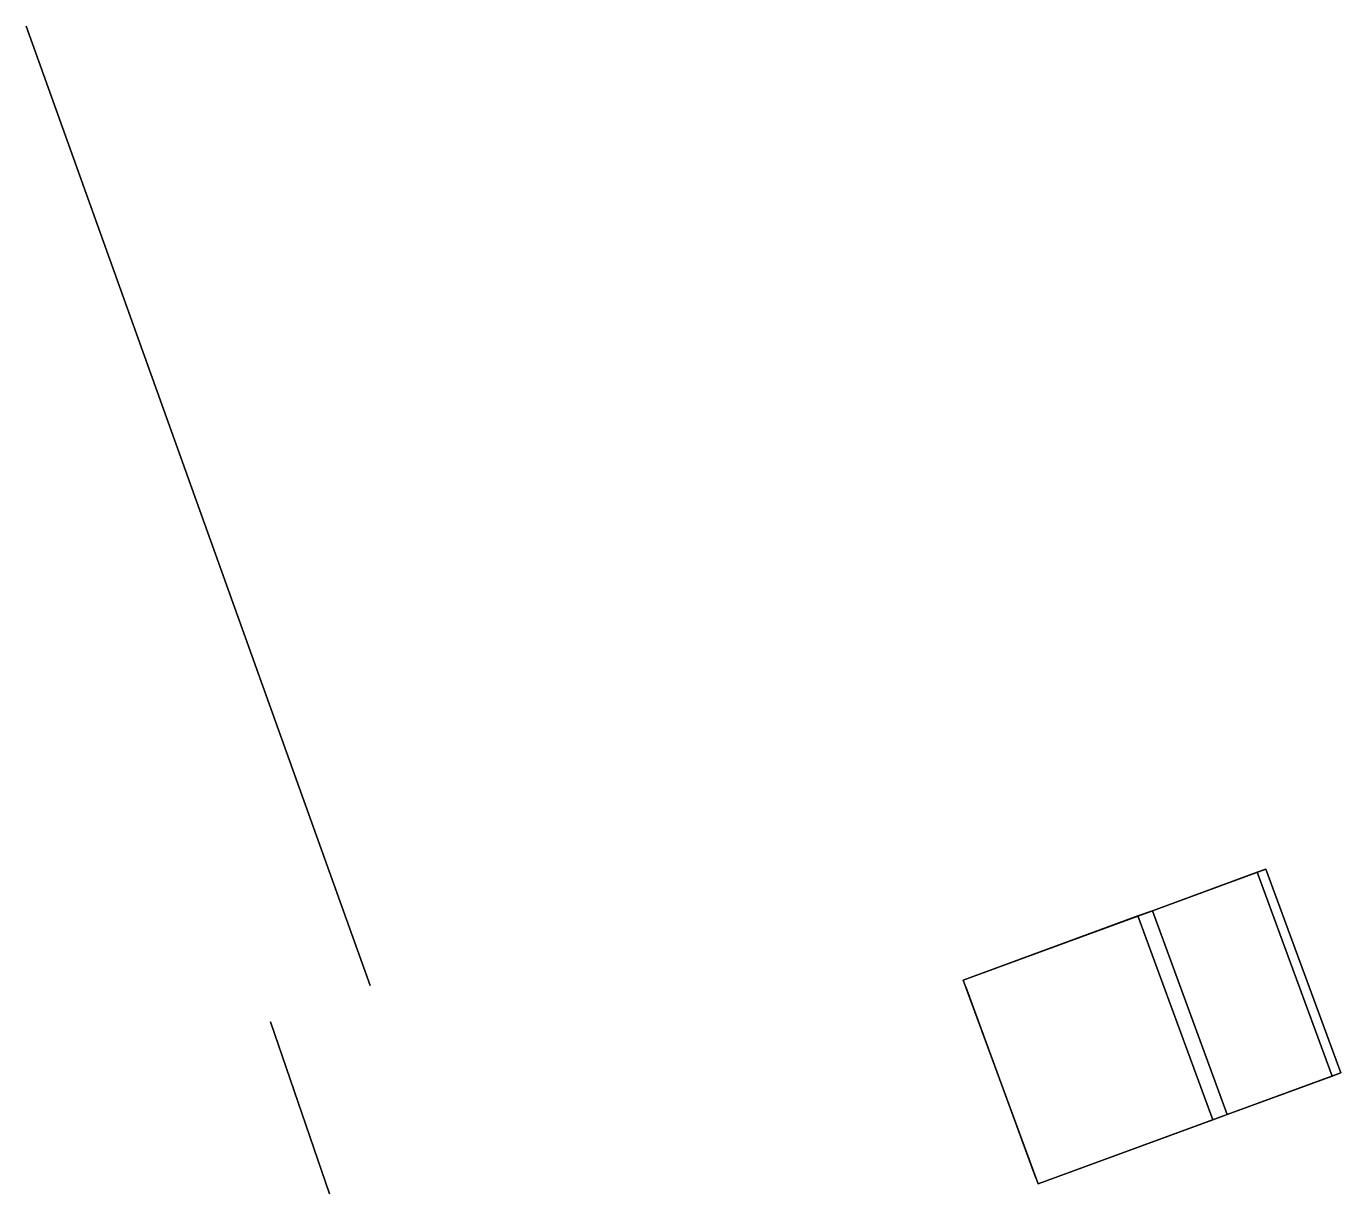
# Model space of a CAD drawing. Header units: metres. Extents: x 99985 to 959856, y 99998 to 1946256.
# Drawn here: x 959838.31 to 959856.47, y 1946211.5 to 1946227.62 of the extents above; entities that cross this region are included whole.
import ezdxf

# ---------------------------------------------------------------- set-up
doc = ezdxf.new("R2010")
doc.units = ezdxf.units.M

msp = doc.modelspace()

# ---------------------------------------------------------------- linework, layer by layer
at = {"layer": 'Building Shading', "color": 195}
for points in [[(959843.0625, 1946214.375, 76.6816), (959843.0625, 1946214.375, 54.6816), (959838.3125, 1946227.625, 54.6816), (959838.3125, 1946227.625, 76.6816)], [(959838.3125, 1946227.625, 76.6816), (959838.3125, 1946227.625, 54.6816), (959843.0625, 1946214.375, 54.6816), (959843.0625, 1946214.375, 76.6816)], [(959842.5, 1946211.5, 76.6816), (959842.5, 1946211.5, 54.6816), (959841.6875, 1946213.875, 54.6816), (959841.6875, 1946213.875, 76.6816)], [(959841.6875, 1946213.875, 76.6816), (959841.6875, 1946213.875, 54.6816), (959842.5, 1946211.5, 54.6816), (959842.5, 1946211.5, 76.6816)]]:
    msp.add_3dface(points, dxfattribs=at)
at = {"layer": 'CORE', "color": 43}
for points in [[(959855.4383, 1946215.9846, 73.1978), (959855.4383, 1946215.9846, 70.0896), (959853.8689, 1946215.4091, 70.0896), (959853.8689, 1946215.4091, 73.1978)], [(959856.4712, 1946213.1681, 73.1978), (959856.4712, 1946213.1681, 70.0896), (959855.4383, 1946215.9846, 70.0896), (959855.4383, 1946215.9846, 73.1978)], [(959853.8689, 1946215.4091, 73.1978), (959853.8689, 1946215.4091, 70.0896), (959854.9019, 1946212.5925, 70.0896), (959854.9019, 1946212.5925, 73.1978)], [(959854.9019, 1946212.5925, 73.1978), (959854.9019, 1946212.5925, 70.0896), (959856.4712, 1946213.1681, 70.0896), (959856.4712, 1946213.1681, 73.1978)]]:
    msp.add_3dface(points, dxfattribs=at)
at = {"layer": 'CORE', "color": 8}
for points in [[(959853.8689, 1946215.4091, 70.0896), (959855.3188, 1946215.9408, 70.0896), (959856.3517, 1946213.1243, 70.0896), (959854.9019, 1946212.5925, 70.0896)], [(959855.3188, 1946215.9408, 70.0896), (959855.4383, 1946215.9846, 70.0896), (959856.4712, 1946213.1681, 70.0896), (959856.3517, 1946213.1243, 70.0896)]]:
    msp.add_3dface(points, dxfattribs=at)
at = {"layer": 'CORE', "color": 15}
for points in [[(959853.8689, 1946215.4091, 73.1978), (959854.9019, 1946212.5925, 73.1978), (959856.3517, 1946213.1243, 73.1978), (959855.3188, 1946215.9408, 73.1978)], [(959855.3188, 1946215.9408, 73.1978), (959856.3517, 1946213.1243, 73.1978), (959856.4712, 1946213.1681, 73.1978), (959855.4383, 1946215.9846, 73.1978)]]:
    msp.add_3dface(points, dxfattribs=at)
at = {"layer": 'PERIM', "color": 43}
for points in [[(959853.8689, 1946215.4091, 73.1978), (959853.8689, 1946215.4091, 70.0896), (959851.2576, 1946214.4514, 70.0896), (959851.2576, 1946214.4514, 73.1978)], [(959854.9019, 1946212.5925, 73.1978), (959854.9019, 1946212.5925, 70.0896), (959853.8689, 1946215.4091, 70.0896), (959853.8689, 1946215.4091, 73.1978)], [(959851.2576, 1946214.4514, 73.1978), (959851.2576, 1946214.4514, 70.0896), (959852.2905, 1946211.6349, 70.0896), (959852.2905, 1946211.6349, 73.1978)], [(959852.2905, 1946211.6349, 73.1978), (959852.2905, 1946211.6349, 70.0896), (959854.9019, 1946212.5925, 70.0896), (959854.9019, 1946212.5925, 73.1978)]]:
    msp.add_3dface(points, dxfattribs=at)
at = {"layer": 'PERIM', "color": 8}
for points in [[(959851.2576, 1946214.4514, 70.0896), (959853.6701, 1946215.3362, 70.0896), (959854.703, 1946212.5196, 70.0896), (959852.2905, 1946211.6349, 70.0896)], [(959853.6701, 1946215.3362, 70.0896), (959853.8689, 1946215.4091, 70.0896), (959854.9019, 1946212.5925, 70.0896), (959854.703, 1946212.5196, 70.0896)]]:
    msp.add_3dface(points, dxfattribs=at)
at = {"layer": 'PERIM', "color": 15}
for points in [[(959851.2576, 1946214.4514, 73.1978), (959852.2905, 1946211.6349, 73.1978), (959854.703, 1946212.5196, 73.1978), (959853.6701, 1946215.3362, 73.1978)], [(959853.6701, 1946215.3362, 73.1978), (959854.703, 1946212.5196, 73.1978), (959854.9019, 1946212.5925, 73.1978), (959853.8689, 1946215.4091, 73.1978)]]:
    msp.add_3dface(points, dxfattribs=at)
at = {"layer": 'PERIM', "color": 143}
msp.add_3dface([(959851.292, 1946214.3575, 72.2717), (959851.292, 1946214.3575, 70.9396), (959852.2561, 1946211.7287, 70.9396), (959852.2561, 1946211.7287, 72.2717)], dxfattribs=at)

doc.saveas('drawing.dxf')
